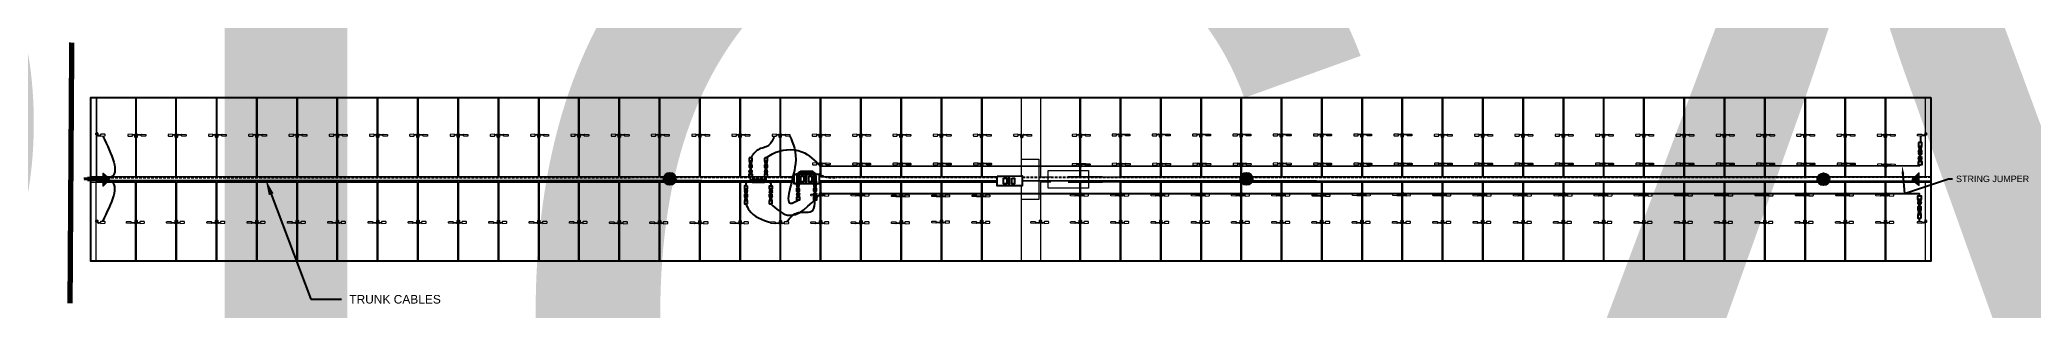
# Model space of a CAD drawing. Header units: feet. Extents: x -13743 to 68376, y -48 to 67763.
# Drawn here: x 40.6 to 226.8, y 63150.9 to 63175.8 of the extents above; entities that cross this region are included whole.
import ezdxf
from ezdxf import colors
from ezdxf.entities.mleader import LeaderData, LeaderLine
from ezdxf.enums import TextEntityAlignment as Align
from ezdxf.math import Vec2, Vec3

# ---------------------------------------------------------------- set-up
doc = ezdxf.new("R2018")
doc.units = ezdxf.units.FT
doc.header["$MEASUREMENT"] = 0
doc.set_wipeout_variables(frame=1)
for name, pattern in [('ACAD-x100644055pbs01-civil$0${ Chain Double-Dash }', [0]), ('HIDDEN', [0.375, 0.25, -0.125]), ('PHANTOM', [2.5, 1.25, -0.25, 0.25, -0.25, 0.25, -0.25])]:
    doc.linetypes.add(name, pattern=pattern)
for name, color, linetype in [('@2x40.5 Tracker LR5', 5, 'Continuous'), ('E-CABL-HARN-NEG', 3, 'Continuous'), ('E-EQPM-HRDW', 16, 'Continuous'), ('E-HARN-COMP', 8, 'Continuous'), ('E-TRNK-CABL-NEG', 6, 'HIDDEN'), ('E-TRUNK-CABLE-POS', 6, 'HIDDEN'), ('E-WIRING DETAILS', 7, 'Continuous'), ('G-ANNO-DIMS', 1, 'Continuous'), ('G-ANNO-TEXT', 1, 'Continuous'), ('G-MATC-LINE', 6, 'PHANTOM'), ('G-TEXT', 7, 'Continuous'), ('PDF_Ediciones', 1, 'Continuous'), ('XREF', 7, 'Continuous')]:
    doc.layers.add(name, color=color, linetype=linetype)
for name, color, linetype, lineweight in [('E-MODULE', 253, 'Continuous', 0), ('E-TRACER-EQMPT', 252, 'Continuous', 0), ('E-TRACKER MOTOR', 252, 'Continuous', 0)]:
    doc.layers.add(name, color=color, linetype=linetype, lineweight=lineweight)
doc.styles.add('NEI-A', font='arial.ttf')
doc.styles.get("Standard").update_dxf_attribs({"font": 'arial.ttf'})

# ---------------------------------------------------------------- blocks, each defined once
blk = doc.blocks.new('CLIP')
blk.add_lwpolyline([(-0.09, 0.1), (0.05, 0.1), (0.05, -0.02), (-0.09, -0.02)], close=True)
at = {"layer": 'PDF_Ediciones', "lineweight": 0}
for points in [[(-0.9, -0.15, -0.414213), (-0.93, -0.12), (-0.93, -0.04, -0.414213), (-0.89, 0), (-0.53, 0, -0.414213), (-0.5, -0.04), (-0.5, -0.12, -0.414213), (-0.53, -0.17), (-0.9, -0.15)], [(0.71, -0.15, 0.414213), (0.75, -0.12), (0.75, -0.04, 0.414213), (0.72, 0), (0.35, 0, 0.414213), (0.32, -0.04), (0.32, -0.12, 0.414213), (0.35, -0.17), (0.71, -0.15)]]:
    blk.add_lwpolyline(points, format="xyb", dxfattribs=at)
at = {"layer": 'XREF', "flags": 128}
blk.add_lwpolyline([(-0.51, -0.1), (-0.18, -0.12, 0.486695), (-0.07, -0.03), (-0.07, 0.11, -0.78238), (0.02, 0.12), (0.02, -0.03, 0.37874), (0.16, -0.11), (0.33, -0.1)], format="xyb", dxfattribs=at)
blk = doc.blocks.new('Injected piece wire support')
h = blk.add_hatch(color=256)
h.dxf.hatch_style = 1
h.paths.add_polyline_path([(0, 0.57), (0, -0.57), (0.64, 0.07)])
at = {"layer": 'E-EQPM-HRDW', "flags": 128}
blk.add_lwpolyline([(0.64, 0.07), (0, 0.57), (0, -0.57)], close=True, dxfattribs=at)
blk = doc.blocks.new('A$C2C7A52CE')
at = {"layer": 'E-HARN-COMP'}
for p, q in [((-0.5, 0.09, 0.08), (-0.49, 0.09, 0.08)), ((-0.5, -0.09, 0.08), (-0.49, -0.09, 0.08))]:
    blk.add_line(p, q, dxfattribs=at)
for points, elevation in [([(-0.63, -0.1), (-0.64, -0.1), (-0.64, 0.1), (-0.63, 0.1), (-0.58, 0.1), (-0.57, 0.1), (-0.57, -0.1), (-0.58, -0.1), (-0.63, -0.1)], -0.03), ([(-0.63, 0.03), (-0.63, 0.03), (-0.63, 0.02), (-0.6, 0.02)], 0.08), ([(-0.57, 0.06), (-0.57, 0.06), (-0.52, 0.06), (-0.51, 0.06)], 0.01), ([(-0.51, -0.1), (-0.51, -0.1), (-0.51, 0.1), (-0.51, 0.1), (-0.5, 0.1), (-0.5, -0.1), (-0.51, -0.1)], -0.03), ([(-0.49, 0.1), (-0.49, 0.09), (-0.49, 0.09), (-0.39, 0.06), (-0.28, 0.07), (-0.28, 0.08), (-0.27, 0.08), (-0.27, -0.08), (-0.28, -0.08), (-0.28, -0.08), (-0.39, -0.06), (-0.49, -0.09), (-0.49, -0.1), (-0.49, 0.1)], -0.03), ([(-0.27, -0.08), (-0.27, -0.08), (-0.27, 0.07), (-0.27, 0.08)], -0.03), ([(-0.27, 0.07), (-0.26, 0.07), (-0.25, 0.07), (-0.25, 0.07), (-0.24, 0.07), (-0.24, 0.07), (-0.22, 0.07), (-0.22, 0.07), (-0.22, 0.07), (-0.21, 0.07), (-0.21, 0.07), (-0.2, 0.07), (-0.2, 0.07)], 0.08), ([(0, -0.09), (-0.01, -0.09), (-0.03, -0.1), (-0.14, -0.1), (-0.2, -0.1), (-0.2, -0.09), (-0.2, 0.09), (-0.2, 0.1), (-0.14, 0.1), (-0.03, 0.1), (-0.01, 0.09), (0, 0.09), (0, 0.06), (0, 0), (0, -0.07), (0, -0.09)], -0.02), ([(-0.63, -0.03), (-0.63, -0.03), (-0.63, -0.02), (-0.6, -0.02)], 0.08), ([(-0.57, -0.06), (-0.57, -0.06), (-0.52, -0.06), (-0.51, -0.06)], 0.01), ([(-0.27, -0.07), (-0.26, -0.06), (-0.25, -0.06), (-0.25, -0.07), (-0.24, -0.07), (-0.24, -0.07), (-0.23, -0.07), (-0.22, -0.07), (-0.22, -0.07), (-0.22, -0.07), (-0.22, -0.07), (-0.21, -0.07), (-0.21, -0.07), (-0.2, -0.07), (-0.2, -0.07)], -0.04)]:
    blk.add_lwpolyline(points, dxfattribs=dict(at, elevation=elevation))
for points in [[(-0.59, 0.02), (-0.43, 0.02)], [(-0.43, 0.02), (-0.43, -0.02)], [(-0.59, -0.02), (-0.43, -0.02)]]:
    blk.add_lwpolyline(points, dxfattribs=at)
blk = doc.blocks.new('A$C084F4888')
at = {"layer": 'E-HARN-COMP'}
for p, q in [((0.52, 0.02, 0.01), (0.41, 0.02, 0.01)), ((0.54, 0.02, 0.01), (0.57, 0.02, 0.01)), ((0.52, -0.02, 0.01), (0.41, -0.02, 0.01)), ((0.54, -0.02, 0.01), (0.57, -0.02, 0.01))]:
    blk.add_line(p, q, dxfattribs=at)
for points, elevation in [([(0.2, -0.1), (0.2, -0.09), (0.2, 0.09), (0.2, 0.1), (0.03, 0.1), (0.01, 0.09), (0, 0.09), (0, 0.07), (0, 0.03), (0, -0.01), (0, -0.07), (0, -0.09), (0.03, -0.1), (0.2, -0.1)], -0.01), ([(0.2, 0.07), (0.2, 0.06), (0.2, 0.06), (0.2, 0.06), (0.2, 0.06), (0.2, 0.06), (0.21, 0.06), (0.21, 0.07), (0.21, 0.07), (0.22, 0.06), (0.22, 0.06), (0.22, 0.06)], 0.05), ([(0.27, 0.08), (0.27, -0.08), (0.28, -0.07), (0.28, -0.06), (0.28, -0.06), (0.29, -0.06), (0.31, -0.05), (0.32, -0.05), (0.33, -0.05), (0.35, -0.1), (0.35, -0.1), (0.35, 0.1), (0.35, 0.1), (0.33, 0.05), (0.32, 0.05), (0.31, 0.05), (0.29, 0.06), (0.28, 0.06), (0.28, 0.06), (0.28, 0.07), (0.27, 0.08)], 0), ([(0.35, 0.09), (0.37, 0.09)], 0), ([(0.47, 0.06), (0.47, 0.06), (0.46, 0.07), (0.45, 0.08), (0.43, 0.08), (0.43, 0.07), (0.37, 0.07), (0.37, 0.07), (0.37, 0.1), (0.37, 0.1), (0.37, -0.1), (0.37, -0.1), (0.37, -0.07), (0.37, -0.07), (0.43, -0.07), (0.43, -0.08), (0.45, -0.08), (0.46, -0.07), (0.47, -0.06), (0.47, -0.06), (0.46, -0.06), (0.37, -0.06), (0.37, -0.05), (0.37, -0.04), (0.37, -0.04), (0.37, 0.04), (0.37, 0.04), (0.37, 0.05), (0.37, 0.06)], 0.03), ([(0.37, 0.06), (0.46, 0.06), (0.47, 0.06)], 0.03), ([(0.2, -0.07), (0.2, -0.07), (0.2, -0.07), (0.21, -0.06), (0.21, -0.06), (0.22, -0.07), (0.22, -0.07), (0.22, -0.06), (0.22, -0.06)], 0.01), ([(0.35, -0.09), (0.37, -0.09)], 0)]:
    blk.add_lwpolyline(points, dxfattribs=dict(at, elevation=elevation))
for points in [[(0.27, 0.08), (0.26, 0.07), (0.26, 0.07), (0.26, 0.06), (0.25, 0.06), (0.25, 0.06), (0.23, 0.06), (0.23, 0.06), (0.23, 0.06), (0.22, 0.06), (0.22, 0.06), (0.22, 0.05), (0.22, 0.05), (0.22, 0.05), (0.23, 0.04), (0.26, 0.04), (0.26, 0.05), (0.26, 0.05), (0.26, 0.07)], [(0.37, 0.04), (0.38, 0.04)], [(0.38, -0.04), (0.38, 0.04), (0.38, 0.04), (0.38, -0.04), (0.38, -0.04)], [(0.38, 0.04), (0.39, 0.03), (0.39, -0.03), (0.38, -0.04), (0.38, 0.04), (0.38, 0.04)], [(0.4, 0.04), (0.4, 0.04), (0.39, 0.03), (0.39, -0.03), (0.4, -0.04), (0.4, 0.04)], [(0.39, 0.03), (0.39, 0.03)], [(0.4, 0.04), (0.41, 0.04), (0.41, 0.04), (0.41, 0.03), (0.41, 0.03), (0.57, 0.03), (0.57, 0.03), (0.57, 0.02), (0.57, -0.02), (0.57, -0.03), (0.57, -0.03), (0.41, -0.03), (0.41, -0.04), (0.41, -0.04), (0.4, -0.04), (0.4, -0.04), (0.4, 0.04)], [(0.4, 0.04), (0.4, 0.04), (0.4, -0.04), (0.4, -0.04), (0.4, 0.04)], [(0.4, 0.04), (0.4, 0.04)], [(0.54, 0.02), (0.54, 0.02), (0.54, -0.02), (0.54, -0.02), (0.54, 0.02)], [(0.57, 0.02), (0.57, 0.02), (0.57, -0.02), (0.57, -0.02)], [(0.27, -0.08), (0.26, -0.07), (0.26, -0.07), (0.26, -0.06), (0.25, -0.06), (0.25, -0.06), (0.23, -0.06), (0.23, -0.06), (0.23, -0.06), (0.22, -0.06), (0.22, -0.06), (0.22, -0.05), (0.22, -0.05), (0.22, -0.05), (0.23, -0.04), (0.26, -0.04), (0.26, -0.05), (0.26, -0.05), (0.26, -0.07)], [(0.37, -0.04), (0.38, -0.04)], [(0.38, -0.04), (0.38, -0.04)], [(0.39, -0.03), (0.39, -0.03)], [(0.4, -0.04), (0.4, -0.04)], [(0.4, -0.04), (0.4, -0.04)]]:
    blk.add_lwpolyline(points, dxfattribs=at)
at = {"layer": 'E-HARN-COMP', "elevation": 0.06}
blk.add_lwpolyline([(0.35, 0.02), (0.3, 0.02), (0.3, -0.02), (0.35, -0.02)], close=True, dxfattribs=at)
at = {"layer": 'E-HARN-COMP'}
blk.add_circle((0.32, 0, 0.05), 0.0136, dxfattribs=at)
blk = doc.blocks.new('Fuse Base')
blk.add_wipeout([(-1.12, 0.46), (1.21, 0.47), (1.21, -0.46), (-1.12, -0.46)])
at = {"layer": 'E-HARN-COMP'}
for points in [[(-1.12, 0.46), (0, 0.46), (0, -0.46), (-1.12, -0.46)], [(-0.52, 0.27), (-0.23, 0.27), (-0.23, -0.27), (-0.52, -0.27)], [(0, 0.46), (1.21, 0.47), (1.21, -0.46), (0, -0.46)], [(0.25, 0.26), (0.51, 0.26), (0.51, -0.26), (0.25, -0.26)]]:
    blk.add_lwpolyline(points, close=True, dxfattribs=at)
blk = doc.blocks.new('drop')
at = {"layer": 'E-HARN-COMP'}
blk.add_line((-0.9, 0.35), (0.9, 0.35), dxfattribs=at)
for points in [[(-0.9, 0.41, 0.38464), (-1.28, 0.11), (-1.28, -0.18)], [(0.89, 0.41, -0.38464), (1.27, 0.11), (1.27, -0.18)]]:
    blk.add_lwpolyline(points, format="xyb", dxfattribs=at)
blk.add_lwpolyline([(-0.9, 0.54), (0.9, 0.54), (0.9, 0), (-0.9, 0)], close=True, dxfattribs=at)
blk = doc.blocks.new('E-100-18')
for points in [[(-0.0625, -0.15625), (0.0625, -0.15625), (0.0625, 0.15625), (-0.0625, 0.15625), (-0.0625, -0.15625)], [(-0.0625, 0.09375), (0.0625, 0.09375)], [(-0.0625, -0.09375), (0.0625, -0.09375)]]:
    blk.add_lwpolyline(points)
blk = doc.blocks.new('AES Clamp')
h = blk.add_hatch(color=256)
h.dxf.hatch_style = 1
h.paths.add_polyline_path([(-0.56, 0, 1), (0.56, 0, 1)])
at = {"layer": 'E-WIRING DETAILS'}
blk.add_circle((0, 0), 0.564, dxfattribs=at)
blk = doc.blocks.new('DETAIL_TITLE')
blk.add_circle((0.5923, -0.5126), 0.25)
at = {"style": 'NEI-A', "flags": 8}
blk.add_attdef('#', text='', height=0.2, dxfattribs=at).set_placement((0.5922, -0.5109), align=Align.MIDDLE_CENTER)
at = {"lineweight": 30, "flags": 104}
blk.add_attdef('DETAIL_TITLE', text='', height=0.2, dxfattribs=at).set_placement((0.9099, -0.5251), align=Align.BOTTOM_LEFT)
at = {"style": 'NEI-A'}
for tag, p in [('SCALE:', (0.9386, -0.7379)), ('1"_=_', (1.5474, -0.7379))]:
    blk.add_attdef(tag, text='', height=0.1, dxfattribs=at).set_placement(p, align=Align.BOTTOM_LEFT)
blk = doc.blocks.new('sub-title')
at = {"color": 153, "lineweight": 30, "flags": 106}
blk.add_attdef('SUB_TITLE', text='', height=0.1875, dxfattribs=at).set_placement((0, 0.1875), align=Align.MIDDLE_CENTER)

msp = doc.modelspace()

# ---------------------------------------------------------------- linework, layer by layer
for points in [[(45.89, 63167.04), (46.02, 63167.04), (46.02, 63166.92), (45.89, 63166.92)], [(45.89, 63167.04), (46.02, 63167.04), (46.02, 63166.92), (45.89, 63166.92)], [(217.21, 63167.04), (217.08, 63167.04), (217.08, 63166.92), (217.21, 63166.92)], [(217.21, 63167.04), (217.08, 63167.04), (217.08, 63166.92), (217.21, 63166.92)], [(45.89, 63158.88), (46.02, 63158.88), (46.02, 63158.76), (45.89, 63158.76)], [(45.89, 63158.88), (46.02, 63158.88), (46.02, 63158.76), (45.89, 63158.76)], [(217.21, 63158.88), (217.08, 63158.88), (217.08, 63158.76), (217.21, 63158.76)], [(217.21, 63158.88), (217.08, 63158.88), (217.08, 63158.76), (217.21, 63158.76)]]:
    msp.add_lwpolyline(points, close=True)
at = {"layer": '@2x40.5 Tracker LR5'}
msp.add_lwpolyline([(217.62, 63170.37), (217.62, 63155.08), (45.39, 63155.08), (45.39, 63170.37)], close=True, dxfattribs=at)
at = {"layer": 'E-CABL-HARN-NEG', "elevation": 0.11, "flags": 128}
msp.add_lwpolyline([(216.61, 63163.98), (216.61, 63164.08)], dxfattribs=at)
at = {"layer": 'E-CABL-HARN-NEG'}
for points in [[(46.51, 63166.78), (47.22, 63162.9), (45.8, 63162.81), (44.74, 63162.81)], [(108.6, 63164.73, 0.01), (109.19, 63165.11, 0.02), (111.94, 63165.31, 0.02), (113.73, 63163.92, 0.04)], [(216.65, 63166.77, 0.02), (216.64, 63166.16, 0)], [(46.51, 63158.8), (47.24, 63162.6), (45.82, 63162.73), (44.75, 63162.71)], [(216.57, 63159.09, 0.01), (216.56, 63159.09, -0.03), (216.53, 63158.78, -0.06)]]:
    msp.add_spline(points, degree=3, dxfattribs=at)
for points, end_tangent in [([(109.36, 63166.78), (108.83, 63165.9, 0.03), (107.84, 63165.49, 0.01), (107.15, 63164.73, 0.01)], (0.55098, -0.834518)), ([(110.81, 63166.78), (111.34, 63164.18, -0.01), (111.03, 63160.51, -0.03), (111.6, 63160.79, -0.04)], (0.15531, 0.987866)), ([(106.71, 63160.43, -0.03), (107.01, 63159.83, 0.06), (109.04, 63158.68)], (-0.057691, -0.998335)), ([(110.5, 63158.75), (111.62, 63159.62, -0.03), (112.97, 63159.82, -0.07), (113.17, 63160.78, -0.08)], (-0.031277, 0.999511))]:
    msp.add_spline(points, degree=3, dxfattribs=dict(at, end_tangent=end_tangent))
at = {"layer": 'E-HARN-COMP'}
for points, elevation in [([(107.31, 63162.54, 0.344289), (106.71, 63162.34), (106.71, 63162.13)], 0.21), ([(107.31, 63162.59, -0.38464), (107.15, 63162.71), (107.15, 63162.95)], -0.1), ([(108.44, 63162.54, -0.344289), (109.03, 63162.34), (109.04, 63162.13)], 0.1)]:
    msp.add_lwpolyline(points, format="xyb", dxfattribs=dict(at, elevation=elevation))
msp.add_lwpolyline([(108.44, 63162.42), (107.31, 63162.42), (107.31, 63162.76), (108.44, 63162.76)], close=True, dxfattribs=at)
msp.add_lwpolyline([(108.44, 63162.59, 0.38464), (108.59, 63162.71), (108.59, 63162.95)], format="xyb", dxfattribs=at)
at = {"layer": 'E-MODULE'}
for points in [[(45.88, 63170.37), (45.88, 63162.97), (64.66, 63162.97), (64.66, 63170.37), (45.88, 63170.37)], [(45.93, 63170.37), (45.93, 63162.97), (49.59, 63162.96), (49.59, 63170.36), (45.93, 63170.37)], [(49.63, 63170.37), (49.63, 63162.97), (53.35, 63162.97), (53.35, 63170.37), (49.7, 63170.37)], [(53.39, 63170.37), (53.39, 63162.97), (57.15, 63162.97), (57.15, 63170.37), (53.47, 63170.37)], [(57.18, 63170.36), (57.18, 63162.96), (60.91, 63162.97), (60.91, 63170.37), (57.2, 63170.37)], [(60.97, 63170.37), (60.97, 63162.97), (64.68, 63162.97), (64.68, 63170.37), (60.97, 63170.37)], [(64.72, 63170.37), (64.72, 63162.97), (68.43, 63162.97), (68.43, 63170.37), (64.72, 63170.37)], [(68.49, 63170.37), (68.49, 63162.97), (72.2, 63162.97), (72.2, 63170.37), (68.49, 63170.37)], [(72.26, 63170.37), (72.26, 63162.97), (75.97, 63162.97), (75.97, 63170.37), (72.26, 63170.37)], [(76.03, 63170.37), (76.03, 63162.97), (79.74, 63162.97), (79.74, 63170.37), (76.03, 63170.37)], [(79.8, 63170.37), (79.8, 63162.97), (83.51, 63162.97), (83.51, 63170.37), (79.8, 63170.37)], [(83.57, 63170.37), (83.57, 63162.97), (87.28, 63162.97), (87.28, 63170.37), (83.57, 63170.37)], [(87.34, 63170.37), (87.34, 63162.97), (91.05, 63162.97), (91.05, 63170.37), (87.34, 63170.37)], [(91.11, 63170.37), (91.11, 63162.97), (94.82, 63162.97), (94.82, 63170.37), (91.11, 63170.37)], [(94.88, 63170.37), (94.88, 63162.97), (98.59, 63162.97), (98.59, 63170.37), (94.88, 63170.37)], [(98.65, 63170.37), (98.65, 63162.97), (102.36, 63162.97), (102.36, 63170.37), (98.65, 63170.37)], [(102.42, 63170.37), (102.42, 63162.97), (106.13, 63162.97), (106.13, 63170.37), (102.42, 63170.37)], [(106.19, 63170.37), (106.19, 63162.97), (109.9, 63162.97), (109.9, 63170.37), (106.19, 63170.37)], [(109.96, 63170.37), (109.96, 63162.97), (113.67, 63162.97), (113.67, 63170.37), (109.96, 63170.37)], [(113.73, 63170.37), (113.73, 63162.97), (117.44, 63162.97), (117.44, 63170.37), (113.73, 63170.37)], [(117.5, 63170.37), (117.5, 63162.97), (121.21, 63162.97), (121.21, 63170.37), (117.5, 63170.37)], [(121.27, 63170.37), (121.27, 63162.97), (124.98, 63162.97), (124.98, 63170.37), (121.27, 63170.37)], [(125.04, 63170.37), (125.04, 63162.97), (128.75, 63162.97), (128.75, 63170.37), (125.04, 63170.37)], [(128.81, 63170.37), (128.81, 63162.97), (132.52, 63162.97), (132.52, 63170.37), (128.81, 63170.37)], [(134.27, 63170.37), (134.27, 63162.97), (135.24, 63162.97)], [(136.88, 63162.97), (137.98, 63162.97), (137.98, 63170.37), (134.27, 63170.37)], [(138.04, 63170.37), (138.04, 63162.97), (141.75, 63162.97), (141.75, 63170.37), (138.04, 63170.37)], [(141.8, 63170.37), (141.8, 63162.97), (145.51, 63162.97), (145.51, 63170.37), (141.8, 63170.37)], [(145.57, 63170.37), (145.57, 63162.97), (149.28, 63162.97), (149.28, 63170.37), (145.57, 63170.37)], [(149.34, 63170.37), (149.34, 63162.97), (153.05, 63162.97), (153.05, 63170.37), (149.34, 63170.37)], [(153.1, 63170.37), (153.1, 63162.97), (156.82, 63162.97), (156.82, 63170.37), (153.1, 63170.37)], [(156.87, 63170.37), (156.87, 63162.97), (160.59, 63162.97), (160.59, 63170.37), (156.87, 63170.37)], [(160.64, 63170.37), (160.64, 63162.97), (164.35, 63162.97), (164.35, 63170.37), (160.64, 63170.37)], [(164.41, 63170.37), (164.41, 63162.97), (168.12, 63162.97), (168.12, 63170.37), (164.41, 63170.37)], [(168.18, 63170.37), (168.18, 63162.97), (171.89, 63162.97), (171.89, 63170.37), (168.18, 63170.37)], [(171.95, 63170.37), (171.95, 63162.97), (175.66, 63162.97), (175.66, 63170.37), (171.95, 63170.37)], [(175.72, 63170.37), (175.72, 63162.97), (179.43, 63162.97), (179.43, 63170.37), (175.72, 63170.37)], [(179.49, 63170.37), (179.49, 63162.97), (183.2, 63162.97), (183.2, 63170.37), (179.49, 63170.37)], [(183.26, 63170.37), (183.26, 63162.97), (186.97, 63162.97), (186.97, 63170.37), (183.26, 63170.37)], [(187.03, 63170.37), (187.03, 63162.97), (190.74, 63162.97), (190.74, 63170.37), (187.03, 63170.37)], [(190.8, 63170.37), (190.8, 63162.97), (194.51, 63162.97), (194.51, 63170.37), (190.8, 63170.37)], [(194.57, 63170.37), (194.57, 63162.97), (198.28, 63162.97), (198.28, 63170.37), (194.57, 63170.37)], [(198.34, 63170.37), (198.34, 63162.97), (202.05, 63162.97), (202.05, 63170.37), (198.34, 63170.37)], [(202.11, 63170.37), (202.11, 63162.97), (205.82, 63162.97), (205.82, 63170.37), (202.11, 63170.37)], [(205.88, 63170.37), (205.88, 63162.97), (209.59, 63162.97), (209.59, 63170.37), (205.88, 63170.37)], [(209.65, 63170.37), (209.65, 63162.97), (213.36, 63162.97), (213.36, 63170.37), (209.65, 63170.37)], [(213.42, 63170.37), (213.42, 63162.97), (217.13, 63162.97), (217.13, 63170.37), (213.42, 63170.37)], [(45.87, 63162.48), (45.87, 63155.08), (49.58, 63155.08), (49.58, 63162.48), (45.87, 63162.48)], [(49.64, 63162.48), (49.64, 63155.08), (53.35, 63155.08), (53.35, 63162.48), (49.64, 63162.48)], [(53.41, 63162.48), (53.41, 63155.08), (57.12, 63155.08), (57.12, 63162.48), (53.41, 63162.48)], [(57.18, 63162.48), (57.18, 63155.08), (60.89, 63155.08), (60.89, 63162.48), (57.18, 63162.48)], [(60.95, 63162.48), (60.95, 63155.08), (64.66, 63155.08), (64.66, 63162.48), (60.95, 63162.48)], [(64.72, 63162.48), (64.72, 63155.08), (68.43, 63155.08), (68.43, 63162.48), (64.72, 63162.48)], [(68.49, 63162.48), (68.49, 63155.08), (72.2, 63155.08), (72.2, 63162.48), (68.49, 63162.48)], [(72.26, 63162.48), (72.26, 63155.08), (75.97, 63155.08), (75.97, 63162.48), (72.26, 63162.48)], [(76.03, 63162.48), (76.03, 63155.08), (79.74, 63155.08), (79.74, 63162.48), (76.03, 63162.48)], [(79.8, 63162.48), (79.8, 63155.08), (83.51, 63155.08), (83.51, 63162.48), (79.8, 63162.48)], [(83.57, 63162.48), (83.57, 63155.08), (87.28, 63155.08), (87.28, 63162.48), (83.57, 63162.48)], [(87.34, 63162.48), (87.34, 63155.08), (91.05, 63155.08), (91.05, 63162.48), (87.34, 63162.48)], [(91.11, 63162.48), (91.11, 63155.08), (94.82, 63155.08), (94.82, 63162.48), (91.11, 63162.48)], [(94.88, 63162.48), (94.88, 63155.08), (98.59, 63155.08), (98.59, 63162.48), (94.88, 63162.48)], [(98.65, 63162.48), (98.65, 63155.08), (102.36, 63155.08), (102.36, 63162.48), (98.65, 63162.48)], [(102.42, 63162.48), (102.42, 63155.08), (106.13, 63155.08), (106.13, 63162.48), (102.42, 63162.48)], [(106.19, 63162.48), (106.19, 63155.08), (109.9, 63155.08), (109.9, 63162.48), (106.19, 63162.48)], [(109.96, 63162.48), (109.96, 63155.08), (113.67, 63155.08), (113.67, 63162.48), (109.96, 63162.48)], [(113.73, 63162.48), (113.73, 63155.08), (117.44, 63155.08), (117.44, 63162.48), (113.73, 63162.48)], [(117.5, 63162.48), (117.5, 63155.08), (121.21, 63155.08), (121.21, 63162.48), (117.5, 63162.48)], [(121.27, 63162.48), (121.27, 63155.08), (124.98, 63155.08), (124.98, 63162.48), (121.27, 63162.48)], [(125.04, 63162.48), (125.04, 63155.08), (128.75, 63155.08), (128.75, 63162.48), (125.04, 63162.48)], [(128.81, 63162.48), (128.81, 63155.08), (132.52, 63155.08), (132.52, 63162.48), (128.81, 63162.48)], [(134.27, 63162.48), (134.27, 63155.08), (137.98, 63155.08), (137.98, 63162.48), (136.88, 63162.48)], [(135.24, 63162.48), (134.27, 63162.48)], [(138.04, 63162.48), (138.04, 63155.08), (141.75, 63155.08), (141.75, 63162.48), (138.04, 63162.48)], [(141.8, 63162.48), (141.8, 63155.08), (145.51, 63155.08), (145.51, 63162.48), (141.8, 63162.48)], [(145.57, 63162.48), (145.57, 63155.08), (149.28, 63155.08), (149.28, 63162.48), (145.57, 63162.48)], [(149.34, 63162.48), (149.34, 63155.08), (153.05, 63155.08), (153.05, 63162.48), (149.34, 63162.48)], [(153.1, 63162.48), (153.1, 63155.08), (156.82, 63155.08), (156.82, 63162.48), (153.1, 63162.48)], [(156.87, 63162.48), (156.87, 63155.08), (160.59, 63155.08), (160.59, 63162.48), (156.87, 63162.48)], [(160.64, 63162.48), (160.64, 63155.08), (164.35, 63155.08), (164.35, 63162.48), (160.64, 63162.48)], [(164.41, 63162.48), (164.41, 63155.08), (168.12, 63155.08), (168.12, 63162.48), (164.41, 63162.48)], [(168.18, 63162.48), (168.18, 63155.08), (171.89, 63155.08), (171.89, 63162.48), (168.18, 63162.48)], [(171.95, 63162.48), (171.95, 63155.08), (175.66, 63155.08), (175.66, 63162.48), (171.95, 63162.48)], [(175.72, 63162.48), (175.72, 63155.08), (179.43, 63155.08), (179.43, 63162.48), (175.72, 63162.48)], [(179.49, 63162.48), (179.49, 63155.08), (183.2, 63155.08), (183.2, 63162.48), (179.49, 63162.48)], [(183.26, 63162.48), (183.26, 63155.08), (186.97, 63155.08), (186.97, 63162.48), (183.26, 63162.48)], [(187.03, 63162.48), (187.03, 63155.08), (190.74, 63155.08), (190.74, 63162.48), (187.03, 63162.48)], [(190.8, 63162.48), (190.8, 63155.08), (194.51, 63155.08), (194.51, 63162.48), (190.8, 63162.48)], [(194.57, 63162.48), (194.57, 63155.08), (198.28, 63155.08), (198.28, 63162.48), (194.57, 63162.48)], [(198.34, 63162.48), (198.34, 63155.08), (202.05, 63155.08), (202.05, 63162.48), (198.34, 63162.48)], [(202.11, 63162.48), (202.11, 63155.08), (205.82, 63155.08), (205.82, 63162.48), (202.11, 63162.48)], [(205.88, 63162.48), (205.88, 63155.08), (209.59, 63155.08), (209.59, 63162.48), (205.88, 63162.48)], [(209.65, 63162.48), (209.65, 63155.08), (213.36, 63155.08), (213.36, 63162.48), (209.65, 63162.48)], [(213.42, 63162.48), (213.42, 63155.08), (217.13, 63155.08), (217.13, 63162.48), (213.42, 63162.48)]]:
    msp.add_lwpolyline(points, dxfattribs=at)
at = {"layer": 'E-TRACER-EQMPT'}
for points in [[(132.49, 63162.97), (45.39, 63162.97), (45.39, 63162.48), (132.49, 63162.48)], [(140.1, 63162.97), (136.88, 63162.97)], [(136.88, 63162.48), (140.1, 63162.48)], [(141.75, 63162.48), (217.62, 63162.48), (217.62, 63162.97), (141.75, 63162.97)]]:
    msp.add_lwpolyline(points, dxfattribs=at)
at = {"layer": 'E-TRACKER MOTOR'}
for points in [[(134.13, 63164.62), (134.13, 63160.83), (132.49, 63160.83), (132.49, 63164.62)], [(138.77, 63161.91), (134.99, 63161.91), (134.99, 63163.55), (138.77, 63163.55)]]:
    msp.add_lwpolyline(points, close=True, dxfattribs=at)
at = {"layer": 'E-TRNK-CABL-NEG', "linetype": 'ACAD-x100644055pbs01-civil$0${ Chain Double-Dash }'}
msp.add_line((217.61, 63162.54), (45.08, 63162.62, -0.1), dxfattribs=at)
at = {"layer": 'E-TRUNK-CABLE-POS'}
for p, q in [((110.91, 63162.89, -0.06), (45.08, 63162.87, -0.1)), ((217.61, 63162.92), (115.17, 63162.89, -0.06))]:
    msp.add_line(p, q, dxfattribs=at)
at = {"layer": 'G-MATC-LINE', "const_width": 0.5}
msp.add_lwpolyline([(43.44, 63151.14), (43.6, 63175.53)], dxfattribs=at)
at = {"layer": 'PDF_Ediciones', "lineweight": 0}
for points in [[(46.68, 63166.79, 0.414213), (46.73, 63166.82), (46.73, 63166.9, 0.414213), (46.69, 63166.94), (46.33, 63166.94, 0.414213), (46.3, 63166.9), (46.3, 63166.82, 0.414213), (46.33, 63166.77), (46.68, 63166.79)], [(46.68, 63166.79, 0.414213), (46.73, 63166.82), (46.73, 63166.9, 0.414213), (46.69, 63166.94), (46.33, 63166.94, 0.414213), (46.3, 63166.9), (46.3, 63166.82, 0.414213), (46.33, 63166.77), (46.68, 63166.79)], [(216.41, 63166.79, -0.414213), (216.37, 63166.82), (216.37, 63166.9, -0.414213), (216.41, 63166.94), (216.77, 63166.94, -0.414213), (216.8, 63166.9), (216.8, 63166.82, -0.414213), (216.77, 63166.77), (216.41, 63166.79)], [(216.41, 63166.79, -0.414213), (216.37, 63166.82), (216.37, 63166.9, -0.414213), (216.41, 63166.94), (216.77, 63166.94, -0.414213), (216.8, 63166.9), (216.8, 63166.82, -0.414213), (216.77, 63166.77), (216.41, 63166.79)], [(46.68, 63158.63, 0.414213), (46.73, 63158.66), (46.73, 63158.74, 0.414213), (46.69, 63158.78), (46.33, 63158.78, 0.414213), (46.3, 63158.74), (46.3, 63158.66, 0.414213), (46.33, 63158.61), (46.68, 63158.63)], [(46.68, 63158.63, 0.414213), (46.73, 63158.66), (46.73, 63158.74, 0.414213), (46.69, 63158.78), (46.33, 63158.78, 0.414213), (46.3, 63158.74), (46.3, 63158.66, 0.414213), (46.33, 63158.61), (46.68, 63158.63)], [(216.41, 63158.63, -0.414213), (216.37, 63158.66), (216.37, 63158.74, -0.414213), (216.41, 63158.78), (216.77, 63158.78, -0.414213), (216.8, 63158.74), (216.8, 63158.66, -0.414213), (216.77, 63158.61), (216.41, 63158.63)], [(216.41, 63158.63, -0.414213), (216.37, 63158.66), (216.37, 63158.74, -0.414213), (216.41, 63158.78), (216.77, 63158.78, -0.414213), (216.8, 63158.74), (216.8, 63158.66, -0.414213), (216.77, 63158.61), (216.41, 63158.63)]]:
    msp.add_lwpolyline(points, format="xyb", dxfattribs=at)
at = {"layer": 'XREF', "flags": 128}
for points in [[(45.95, 63167.09, -0.347123), (45.99, 63167.06), (45.99, 63166.91, 0.37874), (46.14, 63166.83), (46.31, 63166.84)], [(45.95, 63167.09, -0.347123), (45.99, 63167.06), (45.99, 63166.91, 0.37874), (46.14, 63166.83), (46.31, 63166.84)], [(217.15, 63167.09, 0.347123), (217.1, 63167.06), (217.1, 63166.91, -0.37874), (216.96, 63166.83), (216.79, 63166.84)], [(217.15, 63167.09, 0.347123), (217.1, 63167.06), (217.1, 63166.91, -0.37874), (216.96, 63166.83), (216.79, 63166.84)], [(45.95, 63158.93, -0.347123), (45.99, 63158.9), (45.99, 63158.75, 0.37874), (46.14, 63158.67), (46.3, 63158.68)], [(45.95, 63158.93, -0.347123), (45.99, 63158.9), (45.99, 63158.75, 0.37874), (46.14, 63158.67), (46.3, 63158.68)], [(217.15, 63158.93, 0.347123), (217.1, 63158.9), (217.1, 63158.75, -0.37874), (216.96, 63158.67), (216.8, 63158.68)], [(217.15, 63158.93, 0.347123), (217.1, 63158.9), (217.1, 63158.75, -0.37874), (216.96, 63158.67), (216.8, 63158.68)]]:
    msp.add_lwpolyline(points, format="xyb", dxfattribs=at)

# ---------------------------------------------------------------- block references
at = {"layer": 'E-HARN-COMP'}
for name, p, xscale, yscale, zscale, rotation in [('A$C2C7A52CE', (216.63, 63166.16, 0.04), -1.645594825810741, 1.645594825810741, 1.645594825810741, 270), ('A$C2C7A52CE', (107.15, 63164.73, 0.04), -1.371329021508951, 1.371329021508951, 1.371329021508951, 270), ('A$C084F4888', (107.15, 63162.95, -0.1), -1.371329021508951, 1.371329021508951, 1.371329021508951, 270), ('A$C2C7A52CE', (108.59, 63164.73, 0.04), -1.371329021508951, 1.371329021508951, 1.371329021508951, 270), ('A$C084F4888', (108.59, 63162.95), 1.371329021508951, 1.371329021508951, 1.371329021508951, 89.99999999999999), ('A$C084F4888', (216.62, 63164.08, -0.06), -1.645594825810741, 1.645594825810741, 1.645594825810741, 270), ('A$C084F4888', (106.71, 63162.13, 0.21), 1.371329021508951, 1.371329021508951, 1.371329021508951, 270.005111451496), ('A$C084F4888', (109.04, 63162.13, 0.1), -1.371329021508951, 1.371329021508951, 1.371329021508951, 90.00511145149599), ('A$C2C7A52CE', (106.71, 63160.43, 0.01), -1.371329021508951, 1.371329021508951, 1.371329021508951, 90), ('A$C2C7A52CE', (109.03, 63160.43, 0.14), -1.371329021508951, 1.371329021508951, 1.371329021508951, 90), ('A$C084F4888', (216.56, 63161.18, -0.05), -1.645594825810741, 1.645594825810741, 1.645594825810741, 90), ('A$C2C7A52CE', (216.57, 63159.09, 0.05), -1.645594825810741, 1.645594825810741, 1.645594825810741, 90)]:
    msp.add_blockref(name, p, dxfattribs=dict(at, xscale=xscale, yscale=yscale, zscale=zscale, rotation=rotation))
at = {"layer": 'XREF', "rotation": 180}
for name, p in [('CLIP', (49.6, 63166.77)), ('CLIP', (53.37, 63166.77)), ('CLIP', (57.14, 63166.77)), ('CLIP', (60.91, 63166.77)), ('CLIP', (64.68, 63166.77)), ('CLIP', (68.45, 63166.77)), ('CLIP', (72.22, 63166.77)), ('CLIP', (75.98, 63166.77)), ('CLIP', (79.76, 63166.77)), ('CLIP', (83.52, 63166.77)), ('CLIP', (87.3, 63166.77)), ('CLIP', (91.06, 63166.77)), ('CLIP', (94.84, 63166.77)), ('CLIP', (98.6, 63166.77)), ('CLIP', (102.38, 63166.77)), ('CLIP', (106.14, 63166.77)), ('CLIP', (109.9, 63166.77)), ('CLIP', (113.66, 63166.77)), ('CLIP', (117.44, 63166.77)), ('CLIP', (121.2, 63166.77)), ('CLIP', (124.98, 63166.77)), ('CLIP', (128.74, 63166.77)), ('CLIP', (132.52, 63166.77)), ('CLIP', (138, 63166.77)), ('CLIP', (141.73, 63166.8)), ('CLIP', (145.5, 63166.8)), ('CLIP', (149.27, 63166.8)), ('CLIP', (153.04, 63166.8)), ('CLIP', (156.81, 63166.8)), ('CLIP', (160.58, 63166.8)), ('CLIP', (164.35, 63166.8)), ('CLIP', (168.12, 63166.8)), ('CLIP', (171.89, 63166.77)), ('CLIP', (175.66, 63166.77)), ('CLIP', (179.43, 63166.77)), ('CLIP', (183.2, 63166.77)), ('CLIP', (186.97, 63166.77)), ('CLIP', (190.74, 63166.77)), ('CLIP', (194.51, 63166.77)), ('CLIP', (198.28, 63166.77)), ('CLIP', (202.05, 63166.77)), ('CLIP', (205.81, 63166.77)), ('CLIP', (209.59, 63166.77)), ('CLIP', (213.35, 63166.77)), ('CLIP', (117.45, 63164.08, 0.1)), ('CLIP', (121.22, 63164.08, 0.1)), ('CLIP', (124.99, 63164.08, 0.1)), ('CLIP', (137.99, 63164.04, 0.09)), ('CLIP', (141.75, 63164.06, 0.09)), ('CLIP', (145.52, 63164.06, 0.09)), ('CLIP', (149.29, 63164.07, 0.09)), ('CLIP', (153.06, 63164.07, 0.09)), ('CLIP', (156.82, 63164.09, 0.07)), ('CLIP', (160.59, 63164.08, 0.1)), ('CLIP', (164.36, 63164.08, 0.1)), ('CLIP', (168.13, 63164.08, 0.1)), ('CLIP', (171.9, 63164.08, 0.1)), ('CLIP', (175.67, 63164.08, 0.1)), ('CLIP', (179.44, 63164.08, 0.1)), ('CLIP', (183.21, 63164.08, 0.1)), ('CLIP', (186.98, 63164.08, 0.1)), ('CLIP', (190.75, 63164.08, 0.1)), ('CLIP', (194.51, 63164.08, 0.1)), ('CLIP', (198.29, 63164.08, 0.1)), ('CLIP', (202.06, 63164.08, 0.1)), ('CLIP', (205.83, 63164.08, 0.1)), ('CLIP', (209.61, 63164.08, 0.1)), ('CLIP', (213.37, 63164)), ('Injected piece wire support', (216.49, 63162.75))]:
    msp.add_blockref(name, p, dxfattribs=at)
at = {"layer": 'XREF'}
for name, p in [('Injected piece wire support', (46.53, 63162.69)), ('AES Clamp', (99.58, 63162.78)), ('AES Clamp', (153.57, 63162.78)), ('AES Clamp', (207.57, 63162.74)), ('CLIP', (117.49, 63161.34, 0.1)), ('CLIP', (121.27, 63161.26, 0.1)), ('CLIP', (125.04, 63161.26, 0.1)), ('CLIP', (138.02, 63161.34, 0.1)), ('CLIP', (141.79, 63161.34, 0.1)), ('CLIP', (145.56, 63161.34, 0.1)), ('CLIP', (149.34, 63161.34, 0.1)), ('CLIP', (153.1, 63161.34, 0.1)), ('CLIP', (156.87, 63161.34, 0.1)), ('CLIP', (160.65, 63161.32, 0.01)), ('CLIP', (164.41, 63161.36, 0.01)), ('CLIP', (168.18, 63161.36, 0.01)), ('CLIP', (171.95, 63161.35, -0.02)), ('CLIP', (175.72, 63161.34)), ('CLIP', (179.49, 63161.34)), ('CLIP', (183.3, 63161.34)), ('CLIP', (187.03, 63161.34)), ('CLIP', (190.8, 63161.34)), ('CLIP', (194.57, 63161.35, 0.1)), ('CLIP', (198.34, 63161.35, 0.1)), ('CLIP', (202.11, 63161.35, 0.1)), ('CLIP', (205.88, 63161.35, 0.1)), ('CLIP', (209.65, 63161.35, 0.1)), ('CLIP', (213.42, 63161.34, 0.07)), ('CLIP', (49.65, 63158.78)), ('CLIP', (53.41, 63158.78)), ('CLIP', (57.19, 63158.78)), ('CLIP', (60.95, 63158.78)), ('CLIP', (64.73, 63158.78)), ('CLIP', (68.49, 63158.78)), ('CLIP', (72.27, 63158.78)), ('CLIP', (76.03, 63158.78)), ('CLIP', (79.81, 63158.78)), ('CLIP', (83.57, 63158.78)), ('CLIP', (87.34, 63158.78)), ('CLIP', (91.11, 63158.78)), ('CLIP', (94.88, 63158.75)), ('CLIP', (98.65, 63158.75)), ('CLIP', (102.42, 63158.75)), ('CLIP', (106.19, 63158.75)), ('CLIP', (109.96, 63158.75)), ('CLIP', (113.73, 63158.75)), ('CLIP', (117.5, 63158.75)), ('CLIP', (121.27, 63158.75)), ('CLIP', (125.03, 63158.81)), ('CLIP', (128.8, 63158.78)), ('CLIP', (134.3, 63158.78)), ('CLIP', (138.03, 63158.78)), ('CLIP', (141.8, 63158.78)), ('CLIP', (145.56, 63158.78)), ('CLIP', (149.34, 63158.78)), ('CLIP', (153.1, 63158.78)), ('CLIP', (156.86, 63158.78)), ('CLIP', (160.62, 63158.78)), ('CLIP', (164.4, 63158.78)), ('CLIP', (168.16, 63158.78)), ('CLIP', (171.94, 63158.78)), ('CLIP', (175.7, 63158.78)), ('CLIP', (179.48, 63158.78)), ('CLIP', (183.24, 63158.78)), ('CLIP', (187.02, 63158.78)), ('CLIP', (190.78, 63158.78)), ('CLIP', (194.56, 63158.78)), ('CLIP', (198.32, 63158.78)), ('CLIP', (202.1, 63158.78)), ('CLIP', (205.86, 63158.78)), ('CLIP', (209.64, 63158.78)), ('CLIP', (213.4, 63158.78))]:
    msp.add_blockref(name, p, dxfattribs=at)

# ---------------------------------------------------------------- leaders
at = {"layer": 'G-ANNO-DIMS'}
ml = msp.add_multileader_mtext('Standard', dxfattribs=at)
ml.set_content('STRING JUMPER', color=256, style='NEI-A')
ml.set_leader_properties()
ml.build(insert=Vec2(0, 0))
ml.multileader.update_dxf_attribs({"dogleg_length": 0.0625, "arrow_head_size": 0.75, "scale": 6})
ctx = ml.context
ctx.base_point, ctx.scale, ctx.char_height, ctx.arrow_head_size, ctx.landing_gap_size, ctx.plane_origin = Vec3(219.66, 63162.77), 6, 0.6, 0.75, 0.375, Vec3(215.44, 63166.18)
ctx.text_align_type = 2
notes = []
notes.append((ctx, [(0, (1, 1, 0), (219.29, 63162.77), (1, 0), 0.375, [(1, [(214.95, 63163.96), (215.17, 63161.41)], 0, [])])]))
ctx.mtext.insert, ctx.mtext.alignment, ctx.mtext.flow_direction = Vec3(226.83, 63163.07), 3, 5
for ctx, leaders in notes:
    for number, flags, end, landing, length, lines in leaders:
        leader = LeaderData()
        leader.index, (leader.has_last_leader_line, leader.has_dogleg_vector, leader.attachment_direction) = number, flags
        leader.last_leader_point, leader.dogleg_vector, leader.dogleg_length = Vec3(end), Vec3(landing), length
        for number, points, colour, breaks in lines:
            line = LeaderLine()
            line.index, line.vertices, line.color, line.breaks = number, Vec3.list(points), colors.encode_raw_color(colour), breaks
            leader.lines.append(line)
        ctx.leaders.append(leader)

# ---------------------------------------------------------------- next in the draw order: block references
at = {"layer": 'E-HARN-COMP'}
for p in [(112.36, 63162.76), (131.35, 63162.58, -0.05)]:
    msp.add_blockref('Fuse Base', p, dxfattribs=at)

# ---------------------------------------------------------------- next in the draw order: linework, layer by layer
at = {"layer": 'E-CABL-HARN-NEG'}
msp.add_line((216.61, 63163.98, 0.11), (113.73, 63163.92, 0.04), dxfattribs=at)
at = {"layer": 'E-CABL-HARN-NEG', "elevation": 0.04}
msp.add_lwpolyline([(216.57, 63161.18), (216.57, 63161.38), (113.67, 63161.38)], dxfattribs=at)
at = {"layer": 'E-CABL-HARN-NEG'}
msp.add_spline([(109.03, 63160.43, 0.1), (110.59, 63159.39), (113.67, 63161.38, 0.04)], degree=3, dxfattribs=at)
at = {"layer": 'E-TRUNK-CABLE-POS'}
msp.add_open_spline([(110.91, 63162.89, -0.15), (111.18, 63163.12, -0.15), (111.77, 63163.46, -0.15), (113.12, 63163.46, -0.15), (114.15, 63162.85, -0.15), (114.93, 63162.91, -0.15), (115.17, 63162.89, -0.15)], degree=3, knots=[0.108112, 0.108112, 0.108112, 0.108112, 1.082642, 2.291463, 3.888959, 4.585503, 4.585503, 4.585503, 4.585503], dxfattribs=at)

# ---------------------------------------------------------------- next in the draw order: block references
at = {"layer": 'E-CABL-HARN-NEG', "xscale": 0.625, "yscale": 0.625, "zscale": 0.625}
msp.add_blockref('drop', (112.38, 63163.16), dxfattribs=at)
at = {"layer": 'E-HARN-COMP', "xscale": -1.371329021508951, "yscale": 1.371329021508951, "zscale": 1.371329021508951, "rotation": 270}
for name, p in [('A$C2C7A52CE', (111.58, 63162.51, 0.03)), ('A$C2C7A52CE', (113.18, 63162.52, 0.03)), ('A$C084F4888', (111.6, 63160.79, -0.03)), ('A$C084F4888', (113.19, 63160.78, -0.07))]:
    msp.add_blockref(name, p, dxfattribs=at)
at = {"layer": 'E-HARN-COMP', "xscale": 1.714161265572724, "yscale": 1.714161265572724, "zscale": 1.714161265572724}
for p in [(111.58, 63162.78), (113.18, 63162.78)]:
    msp.add_blockref('E-100-18', p, dxfattribs=at)
at = {"layer": 'G-ANNO-TEXT'}
ref = msp.add_blockref('DETAIL_TITLE', (-460.64, 63776.87), dxfattribs=dict(at, xscale=128.9267043143703, yscale=128.9267043143703, zscale=128.9267043143703))
ref.add_attrib('#', '1', dxfattribs={"layer": '0', "height": 25.79, "style": 'NEI-A'}).set_placement((-384.28, 63711), align=Align.MIDDLE_CENTER)
lines = msp.add_mtext('{\\LDC BLOCK TYPE-1 (3) STRINGS (78) MODULES [580W]}', dxfattribs={"layer": '0', "insert": (-343.33, 63747.84), "char_height": 858.8681, "attachment_point": 1})
ref.add_attrib('DETAIL_TITLE', '', (-343.33, 63747.84)).embed_mtext(lines)
ref.add_attrib('SCALE:', 'SCALE:', dxfattribs={"layer": '0', "height": 12.893, "style": 'NEI-A'}).set_placement((-339.62, 63632.31), align=Align.TOP_LEFT)
ref.add_attrib('1"_=_', 'NTS', dxfattribs={"layer": '0', "height": 12.893, "style": 'NEI-A'}).set_placement((-267.45, 63632.67), align=Align.TOP_LEFT)
at = {"layer": 'G-TEXT'}
ref = msp.add_blockref('sub-title', (-222.98, 63183.23), dxfattribs=dict(at, xscale=5.485316049832718, yscale=5.485316049832718, zscale=5.485316049832718))
lines = msp.add_mtext('{\\LTYPICAL 54-MODULE SHORT TRACKER  WIRING DETAIL}', dxfattribs={"layer": 'G-ANNO-TEXT', "insert": (-193.01, 63195.72), "char_height": 92.1124, "attachment_point": 1})
ref.add_attrib('SUB_TITLE', '', (-193.01, 63195.72), dxfattribs={"flags": 104}).embed_mtext(lines)
at = {"layer": 'XREF', "rotation": 180}
for p in [(113.68, 63164.09, 0.07), (128.76, 63164.08, 0.1)]:
    msp.add_blockref('CLIP', p, dxfattribs=at)
at = {"layer": 'XREF'}
for p in [(113.73, 63161.34), (128.81, 63161.26, 0.1)]:
    msp.add_blockref('CLIP', p, dxfattribs=at)

# ---------------------------------------------------------------- next in the draw order: leaders
at = {"layer": 'G-ANNO-TEXT'}
ml = msp.add_multileader_mtext('Standard', dxfattribs=at)
ml.set_content('TRUNK CABLES', color=256, style='NEI-A')
ml.set_leader_properties()
ml.build(insert=Vec2(0, 0))
ml.multileader.update_dxf_attribs({"dogleg_length": 0.36, "arrow_head_size": 1.44, "scale": 8})
ctx = ml.context
ctx.base_point, ctx.scale, ctx.char_height, ctx.arrow_head_size, ctx.landing_gap_size, ctx.plane_origin = Vec3(68.86, 63151.51), 8, 0.8, 1.44, 0.72, Vec3(58.89, 63163.25)
notes = []
notes.append((ctx, [(0, (1, 1, 0), (65.98, 63151.51), (1, 0), 2.88, [(0, [(61.76, 63162.68)], 0, [])])]))
ctx.mtext.insert, ctx.mtext.width, ctx.mtext.flow_direction = Vec3(69.58, 63151.91), 13.2381, 5
for ctx, leaders in notes:
    for number, flags, end, landing, length, lines in leaders:
        leader = LeaderData()
        leader.index, (leader.has_last_leader_line, leader.has_dogleg_vector, leader.attachment_direction) = number, flags
        leader.last_leader_point, leader.dogleg_vector, leader.dogleg_length = Vec3(end), Vec3(landing), length
        for number, points, colour, breaks in lines:
            line = LeaderLine()
            line.index, line.vertices, line.color, line.breaks = number, Vec3.list(points), colors.encode_raw_color(colour), breaks
            leader.lines.append(line)
        ctx.leaders.append(leader)

doc.saveas('drawing.dxf')
